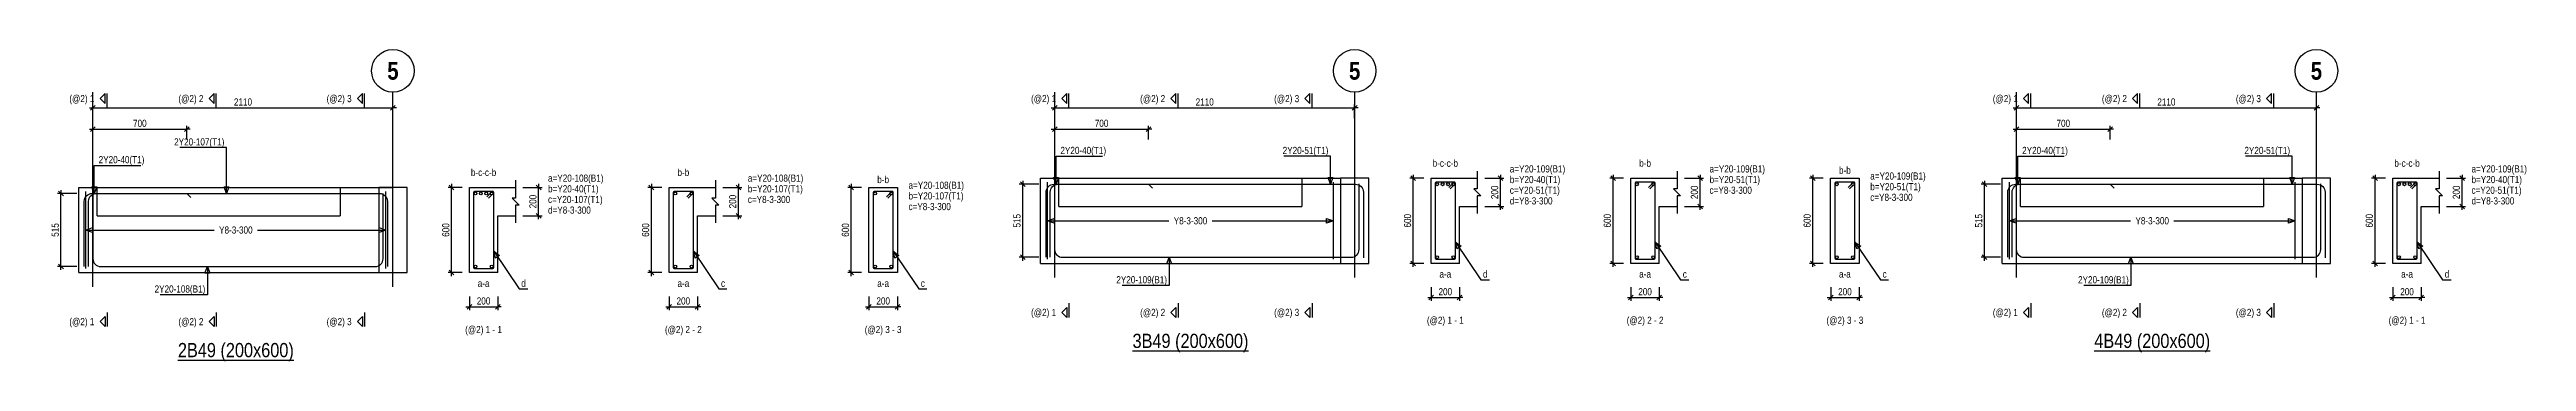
# Model space of a CAD drawing. Extents: x 0 to 206258, y -403073 to 0.
# Drawn here: x 12479 to 47320, y -380384 to -375994 of the extents above; entities that cross this region are included whole.
import ezdxf
from ezdxf.enums import TextEntityAlignment as Align
from ezdxf.lldxf.tags import DXFTag

# ---------------------------------------------------------------- set-up
doc = ezdxf.new("R2010")
doc.units = 0
doc.header["$LTSCALE"] = 1000
for name, color, linetype in [('Axis Circle(Dir 2)', 150, 'Continuous'), ('Axis Label(Dir 1)', 7, 'Continuous'), ('Axis Line(Dir 2)', 150, 'CENTER2'), ('Break Line', 5, 'Continuous'), ('Dimension Line', 5, 'Continuous'), ('Front Elevation Line', 40, 'Continuous'), ('Leader Line', 5, 'Continuous'), ('Link Line', 3, 'Continuous'), ('Rebar Kink', 4, 'Continuous'), ('Rebar Label', 6, 'Continuous'), ('Rebar Line', 7, 'Continuous'), ('Section Label', 1, 'Continuous'), ('Section Line', 1, 'Continuous'), ('Top Rebar Label', 6, 'Continuous'), ('Top Rebar Line', 7, 'Continuous')]:
    doc.layers.add(name, color=color, linetype=linetype)
for name, color, linetype, true_color in [('Back Elevation Line', 191, 'HIDDEN2', 0xd4aaff), ('Beam Label(D)', 94, 'Continuous', 0x008100), ('Beam Line(D)', 112, 'Continuous', 0x00bd5e), ('Link Label', 94, 'Continuous', 0x008100)]:
    doc.layers.add(name, color=color, linetype=linetype, true_color=true_color)
doc.styles.add('Axis Label(Dir 1)', font='ARIALNB.TTF', dxfattribs={"height": 250})
doc.styles.add('Beam Label(D)', font='ARIALN.TTF', dxfattribs={"height": 200})
doc.styles.add('Dimension Text', font='ARIALN.TTF', dxfattribs={"height": 100})
doc.styles.add('Link Label', font='ARIALN.TTF', dxfattribs={"height": 100})
doc.styles.add('Rebar Label', font='ARIALN.TTF', dxfattribs={"height": 100})
doc.styles.add('Section Label', font='ARIALN.TTF', dxfattribs={"height": 100})
doc.styles.add('Top Rebar Label', font='ARIALN.TTF', dxfattribs={"height": 100})
tags = doc.linetypes.add('CENTER2', pattern=[1.125, 0.75, -0.125, 0.125, -0.125]).pattern_tags.tags
tags[10:11] = [DXFTag(74, 4), DXFTag(75, 0), DXFTag(340, '0'), DXFTag(46, 0.0), DXFTag(50, 0.0), DXFTag(44, 0.0), DXFTag(45, 0.0)]
tags[8:9] = [DXFTag(74, 4), DXFTag(75, 0), DXFTag(340, '0'), DXFTag(46, 0.0), DXFTag(50, 0.0), DXFTag(44, 0.0), DXFTag(45, 0.0)]
tags[6:7] = [DXFTag(74, 4), DXFTag(75, 0), DXFTag(340, '0'), DXFTag(46, 0.0), DXFTag(50, 0.0), DXFTag(44, 0.0), DXFTag(45, 0.0)]
tags[4:5] = [DXFTag(74, 4), DXFTag(75, 0), DXFTag(340, '0'), DXFTag(46, 0.0), DXFTag(50, 0.0), DXFTag(44, 0.0), DXFTag(45, 0.0)]
tags = doc.linetypes.add('HIDDEN2', pattern=[0.1875, 0.125, -0.0625]).pattern_tags.tags
tags[6:7] = [DXFTag(74, 4), DXFTag(75, 0), DXFTag(340, '0'), DXFTag(46, 0.0), DXFTag(50, 0.0), DXFTag(44, 0.0), DXFTag(45, 0.0)]
tags[4:5] = [DXFTag(74, 4), DXFTag(75, 0), DXFTag(340, '0'), DXFTag(46, 0.0), DXFTag(50, 0.0), DXFTag(44, 0.0), DXFTag(45, 0.0)]
doc.dimstyles.new('BEAM', dxfattribs={"dimtxt": 100, "dimasz": 30, "dimexe": 48.3, "dimexo": 103.5, "dimgap": 30, "dimtad": 1, "dimtoh": 1, "dimdec": 1, "dimlfac": 0.5, "dimdsep": 46, "dimtxsty": 'Dimension Text', "dimblk": 'PCDIM_TICK', "dimcen": 0.09, "dimclrd": 5, "dimclre": 5, "dimclrt": 5, "dimadec": 1, "dimazin": 0, "dimtp": 1, "dimtm": 1, "dimtfac": 1, "dimtdec": 4, "dimtofl": 0, "dimtmove": 0, "dimatfit": 3, "dimfxl": 1, "dimtolj": 1, "dimtzin": 0, "dimarcsym": 0})

msp = doc.modelspace()

# ---------------------------------------------------------------- texts
at = {"layer": 'Axis Label(Dir 1)', "transparency": 33554687, "style": 'Axis Label(Dir 1)'}
for p in [(17309.15, -376294.284), (30837.064, -376294.284), (44364.979, -376294.284)]:
    msp.add_text('5', height=250, dxfattribs=at).set_placement(p, align=Align.MIDDLE_CENTER)
at = {"layer": 'Beam Label(D)', "transparency": 33554687, "style": 'Beam Label(D)'}
for s, p in [('%%U3B49 (200x600)', (28527.562, -379994.284)), ('%%U4B49 (200x600)', (42055.476, -379994.284)), ('%%U2B49 (200x600)', (15099.648, -380124.284))]:
    msp.add_text(s, height=200, dxfattribs=at).set_placement(p, align=Align.TOP_CENTER)
at = {"layer": 'Link Label', "transparency": 33554687, "style": 'Link Label'}
for s, p in [(' c=Y8-3-300', (35797.303, -378024.284)), (' c=Y8-3-300', (38057.541, -378124.284)), (' d=Y8-3-300', (19459.15, -378304.284)), (' c=Y8-3-300', (22269.389, -378154.284)), (' c=Y8-3-300', (24529.627, -378254.284)), (' d=Y8-3-300', (32987.064, -378174.284)), (' d=Y8-3-300', (46514.978, -378174.284)), ('d', (19114.15, -379334.284)), ('c', (21924.389, -379334.284)), ('c', (24734.627, -379334.284)), ('d', (32642.064, -379204.284)), ('c', (35452.303, -379204.284)), ('c', (38262.541, -379204.284)), ('d', (46169.978, -379204.284))]:
    msp.add_text(s, height=100, dxfattribs=at).set_placement(p)
for p in [(28527.562, -378404.284), (42055.476, -378404.284), (15099.648, -378534.284)]:
    msp.add_text('Y8-3-300', height=100, dxfattribs=at).set_placement(p, align=Align.MIDDLE_CENTER)
at = {"layer": 'Rebar Label', "transparency": 33554687, "style": 'Rebar Label'}
for s, p in [('b-c-c-b', (18584.15, -377804.284)), ('b-b', (21394.389, -377804.284)), ('b-c-c-b', (32112.064, -377674.284)), ('b-b', (34922.303, -377674.284)), ('b-b', (37732.541, -377774.284)), ('b-c-c-b', (45639.978, -377674.284)), ('b-b', (24204.627, -377904.284)), ('a-a', (18584.15, -379364.284)), ('a-a', (21394.389, -379364.284)), ('a-a', (24204.627, -379364.284)), ('a-a', (32112.064, -379234.284)), ('a-a', (34922.303, -379234.284)), ('a-a', (37732.541, -379234.284)), ('a-a', (45639.978, -379234.284))]:
    msp.add_text(s, height=100, dxfattribs=at).set_placement(p, align=Align.BOTTOM_CENTER)
for s, p in [(' a=Y20-109(B1)', (32987.064, -377724.284)), (' a=Y20-109(B1)', (35797.303, -377724.284)), (' a=Y20-109(B1)', (46514.978, -377724.284)), (' a=Y20-108(B1)', (19459.15, -377854.284)), (' a=Y20-108(B1)', (22269.389, -377854.284)), (' a=Y20-108(B1)', (24529.627, -377954.284)), (' a=Y20-109(B1)', (38057.541, -377824.284))]:
    msp.add_text(s, height=100, dxfattribs=at).set_placement(p)
for s, p in [(' 2Y20-108(B1)', (14669.648, -379414.284)), (' 2Y20-109(B1)', (28197.562, -379284.284)), (' 2Y20-109(B1)', (41725.476, -379284.284))]:
    msp.add_text(s, height=100, dxfattribs=at).set_placement(p, align=Align.RIGHT)
at = {"layer": 'Section Label', "transparency": 33554687, "style": 'Section Label'}
for s, p in [('(@2) 1', (13109.435, -376684.994)), ('(@2) 2', (14643.937, -376684.994)), ('(@2) 3', (16728.44, -376684.994)), ('(@2) 1', (26637.349, -376684.994)), ('(@2) 2', (28171.851, -376684.994)), ('(@2) 3', (30056.354, -376684.994)), ('(@2) 1', (40165.263, -376684.994)), ('(@2) 2', (41699.766, -376684.994)), ('(@2) 3', (43584.268, -376684.994)), ('(@2) 1', (26637.349, -379693.573)), ('(@2) 2', (28171.851, -379693.573)), ('(@2) 3', (30056.354, -379693.573)), ('(@2) 1', (40165.263, -379693.573)), ('(@2) 2', (41699.766, -379693.573)), ('(@2) 3', (43584.268, -379693.573)), ('(@2) 1', (13109.435, -379823.573)), ('(@2) 2', (14643.937, -379823.573)), ('(@2) 3', (16728.44, -379823.573))]:
    msp.add_text(s, height=100, dxfattribs=at).set_placement(p, align=Align.MIDDLE_RIGHT)
for s, p in [('(@2) 1 - 1', (32112.064, -379884.284)), ('(@2) 2 - 2', (34922.303, -379884.284)), ('(@2) 3 - 3', (37732.541, -379884.284)), ('(@2) 1 - 1', (45639.978, -379884.284)), ('(@2) 1 - 1', (18584.15, -380014.284)), ('(@2) 2 - 2', (21394.389, -380014.284)), ('(@2) 3 - 3', (24204.627, -380014.284))]:
    msp.add_text(s, height=100, dxfattribs=at).set_placement(p, align=Align.BOTTOM_CENTER)
at = {"layer": 'Top Rebar Label', "transparency": 33554687, "style": 'Top Rebar Label'}
for s, p in [(' 2Y20-107(T1)', (14938.146, -377344.284)), (' 2Y20-51(T1)', (30467.064, -377464.284)), (' 2Y20-51(T1)', (43994.978, -377464.284))]:
    msp.add_text(s, height=100, dxfattribs=at).set_placement(p, align=Align.RIGHT)
for s, p in [(' 2Y20-40(T1)', (13138.146, -377594.284)), (' 2Y20-40(T1)', (26666.06, -377464.284)), (' 2Y20-40(T1)', (40193.974, -377464.284)), (' b=Y20-40(T1)', (19459.15, -378004.284)), (' b=Y20-107(T1)', (22269.389, -378004.284)), (' b=Y20-107(T1)', (24529.627, -378104.284)), (' c=Y20-51(T1)', (32987.064, -378024.284)), (' b=Y20-40(T1)', (32987.064, -377874.284)), (' b=Y20-51(T1)', (35797.303, -377874.284)), (' b=Y20-51(T1)', (38057.541, -377974.284)), (' c=Y20-51(T1)', (46514.978, -378024.284)), (' b=Y20-40(T1)', (46514.978, -377874.284)), (' c=Y20-107(T1)', (19459.15, -378154.284))]:
    msp.add_text(s, height=100, dxfattribs=at).set_placement(p)

# ---------------------------------------------------------------- blocks, each defined once
blk = doc.blocks.new('PCDIM_TICK')
at = {"layer": 'Dimension Line', "color": 0, "transparency": 33554687}
for p, q in [((1.1, 1.1), (-1.1, -1.1)), ((1.6, 0), (0, 0))]:
    blk.add_line(p, q, dxfattribs=at)
blk = doc.blocks.new('*U4397')
at = {"layer": 'Dimension Line', "color": 5, "true_color": 0x0000ff, "transparency": 16777216}
for p, q in [((13090, -377261), (13090, -377066)), ((13090, -377114), (14408, -377114)), ((14408, -377261), (14408, -377066))]:
    blk.add_line(p, q, dxfattribs=at)
at = {"layer": 'Dimension Line', "color": 5, "true_color": 0x0000ff, "transparency": 16777216, "xscale": 30, "yscale": 30, "rotation": 180.0000000000004}
blk.add_blockref('PCDIM_TICK', (13090, -377114), dxfattribs=at)
at = {"layer": 'Dimension Line', "color": 5, "true_color": 0x0000ff, "transparency": 16777216, "xscale": 30, "yscale": 30}
blk.add_blockref('PCDIM_TICK', (14408, -377114), dxfattribs=at)
at = {"layer": 'Dimension Line', "color": 5, "true_color": 0x0000ff, "transparency": 16777216, "insert": (13749, -377084), "char_height": 100, "width": 180.83, "attachment_point": 8, "style": 'Dimension Text'}
blk.add_mtext('700', dxfattribs=at)
blk = doc.blocks.new('*U4398')
at = {"layer": 'Dimension Line', "color": 5, "true_color": 0x0000ff, "transparency": 16777216}
for p, q in [((12865, -378020), (12592, -378020)), ((12640, -379048), (12640, -378020)), ((12865, -379048), (12592, -379048))]:
    blk.add_line(p, q, dxfattribs=at)
at = {"layer": 'Dimension Line', "color": 5, "true_color": 0x0000ff, "transparency": 16777216, "xscale": 30, "yscale": 30}
for p, rotation in [((12640, -378020), 89.99999999999447), ((12640, -379048), 269.9999999999834)]:
    blk.add_blockref('PCDIM_TICK', p, dxfattribs=dict(at, rotation=rotation))
at = {"layer": 'Dimension Line', "color": 5, "true_color": 0x0000ff, "transparency": 16777216, "insert": (12610, -378534), "char_height": 100, "width": 182.37, "attachment_point": 8, "rotation": 90, "style": 'Dimension Text'}
blk.add_mtext('515', dxfattribs=at)
blk = doc.blocks.new('*U4399')
at = {"layer": 'Dimension Line', "color": 5, "true_color": 0x0000ff, "transparency": 16777216}
for p, q in [((13090, -376961), (13090, -376766)), ((13090, -376814), (17309, -376814)), ((17309, -376961), (17309, -376766))]:
    blk.add_line(p, q, dxfattribs=at)
at = {"layer": 'Dimension Line', "color": 5, "true_color": 0x0000ff, "transparency": 16777216, "xscale": 30, "yscale": 30, "rotation": 180.0000000000004}
blk.add_blockref('PCDIM_TICK', (13090, -376814), dxfattribs=at)
at = {"layer": 'Dimension Line', "color": 5, "true_color": 0x0000ff, "transparency": 16777216, "xscale": 30, "yscale": 30}
blk.add_blockref('PCDIM_TICK', (17309, -376814), dxfattribs=at)
at = {"layer": 'Dimension Line', "color": 5, "true_color": 0x0000ff, "transparency": 16777216, "insert": (15200, -376784), "char_height": 100, "width": 247.25, "attachment_point": 8, "style": 'Dimension Text'}
blk.add_mtext('2110', dxfattribs=at)
blk = doc.blocks.new('*U4400')
at = {"layer": 'Dimension Line', "color": 5, "true_color": 0x0000ff, "transparency": 16777216}
for p, q in [((19138, -377934), (19407, -377934)), ((19359, -378334), (19359, -377934)), ((19138, -378334), (19407, -378334))]:
    blk.add_line(p, q, dxfattribs=at)
at = {"layer": 'Dimension Line', "color": 5, "true_color": 0x0000ff, "transparency": 16777216, "xscale": 30, "yscale": 30}
for p, rotation in [((19359, -377934), 89.99999999999447), ((19359, -378334), 269.9999999999834)]:
    blk.add_blockref('PCDIM_TICK', p, dxfattribs=dict(at, rotation=rotation))
at = {"layer": 'Dimension Line', "color": 5, "true_color": 0x0000ff, "transparency": 16777216, "insert": (19329, -378134), "char_height": 100, "width": 182.77, "attachment_point": 8, "rotation": 90, "style": 'Dimension Text'}
blk.add_mtext('200', dxfattribs=at)
blk = doc.blocks.new('*U4401')
at = {"layer": 'Dimension Line', "color": 5, "true_color": 0x0000ff, "transparency": 16777216}
for p, q in [((18281, -377934), (18086, -377934)), ((18134, -379134), (18134, -377934)), ((18281, -379134), (18086, -379134))]:
    blk.add_line(p, q, dxfattribs=at)
at = {"layer": 'Dimension Line', "color": 5, "true_color": 0x0000ff, "transparency": 16777216, "xscale": 30, "yscale": 30}
for p, rotation in [((18134, -377934), 89.99999999999447), ((18134, -379134), 269.9999999999834)]:
    blk.add_blockref('PCDIM_TICK', p, dxfattribs=dict(at, rotation=rotation))
at = {"layer": 'Dimension Line', "color": 5, "true_color": 0x0000ff, "transparency": 16777216, "insert": (18104, -378534), "char_height": 100, "width": 181.97, "attachment_point": 8, "rotation": 90, "style": 'Dimension Text'}
blk.add_mtext('600', dxfattribs=at)
blk = doc.blocks.new('*U4402')
at = {"layer": 'Dimension Line', "color": 5, "true_color": 0x0000ff, "transparency": 16777216}
for p, q in [((18384, -379468), (18384, -379663)), ((18384, -379614), (18784, -379614)), ((18784, -379468), (18784, -379663))]:
    blk.add_line(p, q, dxfattribs=at)
at = {"layer": 'Dimension Line', "color": 5, "true_color": 0x0000ff, "transparency": 16777216, "xscale": 30, "yscale": 30, "rotation": 180.0000000000004}
blk.add_blockref('PCDIM_TICK', (18384, -379614), dxfattribs=at)
at = {"layer": 'Dimension Line', "color": 5, "true_color": 0x0000ff, "transparency": 16777216, "xscale": 30, "yscale": 30}
blk.add_blockref('PCDIM_TICK', (18784, -379614), dxfattribs=at)
at = {"layer": 'Dimension Line', "color": 5, "true_color": 0x0000ff, "transparency": 16777216, "insert": (18584, -379584), "char_height": 100, "width": 182.77, "attachment_point": 8, "style": 'Dimension Text'}
blk.add_mtext('200', dxfattribs=at)
blk = doc.blocks.new('*U4403')
at = {"layer": 'Dimension Line', "color": 5, "true_color": 0x0000ff, "transparency": 16777216}
for p, q in [((21948, -377934), (22218, -377934)), ((22169, -378334), (22169, -377934)), ((21948, -378334), (22218, -378334))]:
    blk.add_line(p, q, dxfattribs=at)
at = {"layer": 'Dimension Line', "color": 5, "true_color": 0x0000ff, "transparency": 16777216, "xscale": 30, "yscale": 30}
for p, rotation in [((22169, -377934), 89.99999999999447), ((22169, -378334), 269.9999999999834)]:
    blk.add_blockref('PCDIM_TICK', p, dxfattribs=dict(at, rotation=rotation))
at = {"layer": 'Dimension Line', "color": 5, "true_color": 0x0000ff, "transparency": 16777216, "insert": (22139, -378134), "char_height": 100, "width": 182.77, "attachment_point": 8, "rotation": 90, "style": 'Dimension Text'}
blk.add_mtext('200', dxfattribs=at)
blk = doc.blocks.new('*U4404')
at = {"layer": 'Dimension Line', "color": 5, "true_color": 0x0000ff, "transparency": 16777216}
for p, q in [((21091, -377934), (20896, -377934)), ((20944, -379134), (20944, -377934)), ((21091, -379134), (20896, -379134))]:
    blk.add_line(p, q, dxfattribs=at)
at = {"layer": 'Dimension Line', "color": 5, "true_color": 0x0000ff, "transparency": 16777216, "xscale": 30, "yscale": 30}
for p, rotation in [((20944, -377934), 89.99999999999447), ((20944, -379134), 269.9999999999834)]:
    blk.add_blockref('PCDIM_TICK', p, dxfattribs=dict(at, rotation=rotation))
at = {"layer": 'Dimension Line', "color": 5, "true_color": 0x0000ff, "transparency": 16777216, "insert": (20914, -378534), "char_height": 100, "width": 181.97, "attachment_point": 8, "rotation": 90, "style": 'Dimension Text'}
blk.add_mtext('600', dxfattribs=at)
blk = doc.blocks.new('*U4405')
at = {"layer": 'Dimension Line', "color": 5, "true_color": 0x0000ff, "transparency": 16777216}
for p, q in [((21194, -379468), (21194, -379663)), ((21194, -379614), (21594, -379614)), ((21594, -379468), (21594, -379663))]:
    blk.add_line(p, q, dxfattribs=at)
at = {"layer": 'Dimension Line', "color": 5, "true_color": 0x0000ff, "transparency": 16777216, "xscale": 30, "yscale": 30, "rotation": 180.0000000000004}
blk.add_blockref('PCDIM_TICK', (21194, -379614), dxfattribs=at)
at = {"layer": 'Dimension Line', "color": 5, "true_color": 0x0000ff, "transparency": 16777216, "xscale": 30, "yscale": 30}
blk.add_blockref('PCDIM_TICK', (21594, -379614), dxfattribs=at)
at = {"layer": 'Dimension Line', "color": 5, "true_color": 0x0000ff, "transparency": 16777216, "insert": (21394, -379584), "char_height": 100, "width": 182.77, "attachment_point": 8, "style": 'Dimension Text'}
blk.add_mtext('200', dxfattribs=at)
blk = doc.blocks.new('*U4406')
at = {"layer": 'Dimension Line', "color": 5, "true_color": 0x0000ff, "transparency": 16777216}
for p, q in [((23901, -377934), (23706, -377934)), ((23755, -379134), (23755, -377934)), ((23901, -379134), (23706, -379134))]:
    blk.add_line(p, q, dxfattribs=at)
at = {"layer": 'Dimension Line', "color": 5, "true_color": 0x0000ff, "transparency": 16777216, "xscale": 30, "yscale": 30}
for p, rotation in [((23755, -377934), 89.99999999999447), ((23755, -379134), 269.9999999999834)]:
    blk.add_blockref('PCDIM_TICK', p, dxfattribs=dict(at, rotation=rotation))
at = {"layer": 'Dimension Line', "color": 5, "true_color": 0x0000ff, "transparency": 16777216, "insert": (23725, -378534), "char_height": 100, "width": 181.97, "attachment_point": 8, "rotation": 90, "style": 'Dimension Text'}
blk.add_mtext('600', dxfattribs=at)
blk = doc.blocks.new('*U4407')
at = {"layer": 'Dimension Line', "color": 5, "true_color": 0x0000ff, "transparency": 16777216}
for p, q in [((24005, -379468), (24005, -379663)), ((24005, -379614), (24405, -379614)), ((24405, -379468), (24405, -379663))]:
    blk.add_line(p, q, dxfattribs=at)
at = {"layer": 'Dimension Line', "color": 5, "true_color": 0x0000ff, "transparency": 16777216, "xscale": 30, "yscale": 30, "rotation": 180.0000000000004}
blk.add_blockref('PCDIM_TICK', (24005, -379614), dxfattribs=at)
at = {"layer": 'Dimension Line', "color": 5, "true_color": 0x0000ff, "transparency": 16777216, "xscale": 30, "yscale": 30}
blk.add_blockref('PCDIM_TICK', (24405, -379614), dxfattribs=at)
at = {"layer": 'Dimension Line', "color": 5, "true_color": 0x0000ff, "transparency": 16777216, "insert": (24205, -379584), "char_height": 100, "width": 182.77, "attachment_point": 8, "style": 'Dimension Text'}
blk.add_mtext('200', dxfattribs=at)
blk = doc.blocks.new('*U4408')
at = {"layer": 'Dimension Line', "color": 5, "true_color": 0x0000ff, "transparency": 16777216}
for p, q in [((26618, -377261), (26618, -377066)), ((26618, -377114), (27936, -377114)), ((27936, -377261), (27936, -377066))]:
    blk.add_line(p, q, dxfattribs=at)
at = {"layer": 'Dimension Line', "color": 5, "true_color": 0x0000ff, "transparency": 16777216, "xscale": 30, "yscale": 30, "rotation": 180.0000000000004}
blk.add_blockref('PCDIM_TICK', (26618, -377114), dxfattribs=at)
at = {"layer": 'Dimension Line', "color": 5, "true_color": 0x0000ff, "transparency": 16777216, "xscale": 30, "yscale": 30}
blk.add_blockref('PCDIM_TICK', (27936, -377114), dxfattribs=at)
at = {"layer": 'Dimension Line', "color": 5, "true_color": 0x0000ff, "transparency": 16777216, "insert": (27277, -377084), "char_height": 100, "width": 180.83, "attachment_point": 8, "style": 'Dimension Text'}
blk.add_mtext('700', dxfattribs=at)
blk = doc.blocks.new('*U4409')
at = {"layer": 'Dimension Line', "color": 5, "true_color": 0x0000ff, "transparency": 16777216}
for p, q in [((26393, -377890), (26120, -377890)), ((26168, -378918), (26168, -377890)), ((26393, -378918), (26120, -378918))]:
    blk.add_line(p, q, dxfattribs=at)
at = {"layer": 'Dimension Line', "color": 5, "true_color": 0x0000ff, "transparency": 16777216, "xscale": 30, "yscale": 30}
for p, rotation in [((26168, -377890), 89.99999999999447), ((26168, -378918), 269.9999999999834)]:
    blk.add_blockref('PCDIM_TICK', p, dxfattribs=dict(at, rotation=rotation))
at = {"layer": 'Dimension Line', "color": 5, "true_color": 0x0000ff, "transparency": 16777216, "insert": (26138, -378404), "char_height": 100, "width": 182.37, "attachment_point": 8, "rotation": 90, "style": 'Dimension Text'}
blk.add_mtext('515', dxfattribs=at)
blk = doc.blocks.new('*U4410')
at = {"layer": 'Dimension Line', "color": 5, "true_color": 0x0000ff, "transparency": 16777216}
for p, q in [((26618, -376961), (26618, -376766)), ((26618, -376814), (30837, -376814)), ((30837, -376961), (30837, -376766))]:
    blk.add_line(p, q, dxfattribs=at)
at = {"layer": 'Dimension Line', "color": 5, "true_color": 0x0000ff, "transparency": 16777216, "xscale": 30, "yscale": 30, "rotation": 180.0000000000004}
blk.add_blockref('PCDIM_TICK', (26618, -376814), dxfattribs=at)
at = {"layer": 'Dimension Line', "color": 5, "true_color": 0x0000ff, "transparency": 16777216, "xscale": 30, "yscale": 30}
blk.add_blockref('PCDIM_TICK', (30837, -376814), dxfattribs=at)
at = {"layer": 'Dimension Line', "color": 5, "true_color": 0x0000ff, "transparency": 16777216, "insert": (28728, -376784), "char_height": 100, "width": 247.25, "attachment_point": 8, "style": 'Dimension Text'}
blk.add_mtext('2110', dxfattribs=at)
blk = doc.blocks.new('*U4411')
at = {"layer": 'Dimension Line', "color": 5, "true_color": 0x0000ff, "transparency": 16777216}
for p, q in [((32666, -377804), (32935, -377804)), ((32887, -378204), (32887, -377804)), ((32666, -378204), (32935, -378204))]:
    blk.add_line(p, q, dxfattribs=at)
at = {"layer": 'Dimension Line', "color": 5, "true_color": 0x0000ff, "transparency": 16777216, "xscale": 30, "yscale": 30}
for p, rotation in [((32887, -377804), 89.99999999999447), ((32887, -378204), 269.9999999999834)]:
    blk.add_blockref('PCDIM_TICK', p, dxfattribs=dict(at, rotation=rotation))
at = {"layer": 'Dimension Line', "color": 5, "true_color": 0x0000ff, "transparency": 16777216, "insert": (32857, -378004), "char_height": 100, "width": 182.77, "attachment_point": 8, "rotation": 90, "style": 'Dimension Text'}
blk.add_mtext('200', dxfattribs=at)
blk = doc.blocks.new('*U4412')
at = {"layer": 'Dimension Line', "color": 5, "true_color": 0x0000ff, "transparency": 16777216}
for p, q in [((31809, -377804), (31614, -377804)), ((31662, -379004), (31662, -377804)), ((31809, -379004), (31614, -379004))]:
    blk.add_line(p, q, dxfattribs=at)
at = {"layer": 'Dimension Line', "color": 5, "true_color": 0x0000ff, "transparency": 16777216, "xscale": 30, "yscale": 30}
for p, rotation in [((31662, -377804), 89.99999999999447), ((31662, -379004), 269.9999999999834)]:
    blk.add_blockref('PCDIM_TICK', p, dxfattribs=dict(at, rotation=rotation))
at = {"layer": 'Dimension Line', "color": 5, "true_color": 0x0000ff, "transparency": 16777216, "insert": (31632, -378404), "char_height": 100, "width": 181.97, "attachment_point": 8, "rotation": 90, "style": 'Dimension Text'}
blk.add_mtext('600', dxfattribs=at)
blk = doc.blocks.new('*U4413')
at = {"layer": 'Dimension Line', "color": 5, "true_color": 0x0000ff, "transparency": 16777216}
for p, q in [((31912, -379338), (31912, -379533)), ((32312, -379338), (32312, -379533)), ((31912, -379484), (32312, -379484))]:
    blk.add_line(p, q, dxfattribs=at)
at = {"layer": 'Dimension Line', "color": 5, "true_color": 0x0000ff, "transparency": 16777216, "xscale": 30, "yscale": 30, "rotation": 180.0000000000004}
blk.add_blockref('PCDIM_TICK', (31912, -379484), dxfattribs=at)
at = {"layer": 'Dimension Line', "color": 5, "true_color": 0x0000ff, "transparency": 16777216, "xscale": 30, "yscale": 30}
blk.add_blockref('PCDIM_TICK', (32312, -379484), dxfattribs=at)
at = {"layer": 'Dimension Line', "color": 5, "true_color": 0x0000ff, "transparency": 16777216, "insert": (32112, -379454), "char_height": 100, "width": 182.77, "attachment_point": 8, "style": 'Dimension Text'}
blk.add_mtext('200', dxfattribs=at)
blk = doc.blocks.new('*U4414')
at = {"layer": 'Dimension Line', "color": 5, "true_color": 0x0000ff, "transparency": 16777216}
for p, q in [((35476, -377804), (35746, -377804)), ((35697, -378204), (35697, -377804)), ((35476, -378204), (35746, -378204))]:
    blk.add_line(p, q, dxfattribs=at)
at = {"layer": 'Dimension Line', "color": 5, "true_color": 0x0000ff, "transparency": 16777216, "xscale": 30, "yscale": 30}
for p, rotation in [((35697, -377804), 89.99999999999447), ((35697, -378204), 269.9999999999834)]:
    blk.add_blockref('PCDIM_TICK', p, dxfattribs=dict(at, rotation=rotation))
at = {"layer": 'Dimension Line', "color": 5, "true_color": 0x0000ff, "transparency": 16777216, "insert": (35667, -378004), "char_height": 100, "width": 182.77, "attachment_point": 8, "rotation": 90, "style": 'Dimension Text'}
blk.add_mtext('200', dxfattribs=at)
blk = doc.blocks.new('*U4415')
at = {"layer": 'Dimension Line', "color": 5, "true_color": 0x0000ff, "transparency": 16777216}
for p, q in [((34619, -377804), (34424, -377804)), ((34472, -379004), (34472, -377804)), ((34619, -379004), (34424, -379004))]:
    blk.add_line(p, q, dxfattribs=at)
at = {"layer": 'Dimension Line', "color": 5, "true_color": 0x0000ff, "transparency": 16777216, "xscale": 30, "yscale": 30}
for p, rotation in [((34472, -377804), 89.99999999999447), ((34472, -379004), 269.9999999999834)]:
    blk.add_blockref('PCDIM_TICK', p, dxfattribs=dict(at, rotation=rotation))
at = {"layer": 'Dimension Line', "color": 5, "true_color": 0x0000ff, "transparency": 16777216, "insert": (34442, -378404), "char_height": 100, "width": 181.97, "attachment_point": 8, "rotation": 90, "style": 'Dimension Text'}
blk.add_mtext('600', dxfattribs=at)
blk = doc.blocks.new('*U4416')
at = {"layer": 'Dimension Line', "color": 5, "true_color": 0x0000ff, "transparency": 16777216}
for p, q in [((34722, -379338), (34722, -379533)), ((35122, -379338), (35122, -379533)), ((34722, -379484), (35122, -379484))]:
    blk.add_line(p, q, dxfattribs=at)
at = {"layer": 'Dimension Line', "color": 5, "true_color": 0x0000ff, "transparency": 16777216, "xscale": 30, "yscale": 30, "rotation": 180.0000000000004}
blk.add_blockref('PCDIM_TICK', (34722, -379484), dxfattribs=at)
at = {"layer": 'Dimension Line', "color": 5, "true_color": 0x0000ff, "transparency": 16777216, "xscale": 30, "yscale": 30}
blk.add_blockref('PCDIM_TICK', (35122, -379484), dxfattribs=at)
at = {"layer": 'Dimension Line', "color": 5, "true_color": 0x0000ff, "transparency": 16777216, "insert": (34922, -379454), "char_height": 100, "width": 182.77, "attachment_point": 8, "style": 'Dimension Text'}
blk.add_mtext('200', dxfattribs=at)
blk = doc.blocks.new('*U4417')
at = {"layer": 'Dimension Line', "color": 5, "true_color": 0x0000ff, "transparency": 16777216}
for p, q in [((37429, -377804), (37234, -377804)), ((37283, -379004), (37283, -377804)), ((37429, -379004), (37234, -379004))]:
    blk.add_line(p, q, dxfattribs=at)
at = {"layer": 'Dimension Line', "color": 5, "true_color": 0x0000ff, "transparency": 16777216, "xscale": 30, "yscale": 30}
for p, rotation in [((37283, -377804), 89.99999999999447), ((37283, -379004), 269.9999999999834)]:
    blk.add_blockref('PCDIM_TICK', p, dxfattribs=dict(at, rotation=rotation))
at = {"layer": 'Dimension Line', "color": 5, "true_color": 0x0000ff, "transparency": 16777216, "insert": (37253, -378404), "char_height": 100, "width": 181.97, "attachment_point": 8, "rotation": 90, "style": 'Dimension Text'}
blk.add_mtext('600', dxfattribs=at)
blk = doc.blocks.new('*U4418')
at = {"layer": 'Dimension Line', "color": 5, "true_color": 0x0000ff, "transparency": 16777216}
for p, q in [((37533, -379338), (37533, -379533)), ((37933, -379338), (37933, -379533)), ((37533, -379484), (37933, -379484))]:
    blk.add_line(p, q, dxfattribs=at)
at = {"layer": 'Dimension Line', "color": 5, "true_color": 0x0000ff, "transparency": 16777216, "xscale": 30, "yscale": 30, "rotation": 180.0000000000004}
blk.add_blockref('PCDIM_TICK', (37533, -379484), dxfattribs=at)
at = {"layer": 'Dimension Line', "color": 5, "true_color": 0x0000ff, "transparency": 16777216, "xscale": 30, "yscale": 30}
blk.add_blockref('PCDIM_TICK', (37933, -379484), dxfattribs=at)
at = {"layer": 'Dimension Line', "color": 5, "true_color": 0x0000ff, "transparency": 16777216, "insert": (37733, -379454), "char_height": 100, "width": 182.77, "attachment_point": 8, "style": 'Dimension Text'}
blk.add_mtext('200', dxfattribs=at)
blk = doc.blocks.new('*U4419')
at = {"layer": 'Dimension Line', "color": 5, "true_color": 0x0000ff, "transparency": 16777216}
for p, q in [((40146, -377261), (40146, -377066)), ((40146, -377114), (41464, -377114)), ((41464, -377261), (41464, -377066))]:
    blk.add_line(p, q, dxfattribs=at)
at = {"layer": 'Dimension Line', "color": 5, "true_color": 0x0000ff, "transparency": 16777216, "xscale": 30, "yscale": 30, "rotation": 180.0000000000004}
blk.add_blockref('PCDIM_TICK', (40146, -377114), dxfattribs=at)
at = {"layer": 'Dimension Line', "color": 5, "true_color": 0x0000ff, "transparency": 16777216, "xscale": 30, "yscale": 30}
blk.add_blockref('PCDIM_TICK', (41464, -377114), dxfattribs=at)
at = {"layer": 'Dimension Line', "color": 5, "true_color": 0x0000ff, "transparency": 16777216, "insert": (40805, -377084), "char_height": 100, "width": 180.83, "attachment_point": 8, "style": 'Dimension Text'}
blk.add_mtext('700', dxfattribs=at)
blk = doc.blocks.new('*U4420')
at = {"layer": 'Dimension Line', "color": 5, "true_color": 0x0000ff, "transparency": 16777216}
for p, q in [((39920, -377890), (39648, -377890)), ((39696, -378918), (39696, -377890)), ((39920, -378918), (39648, -378918))]:
    blk.add_line(p, q, dxfattribs=at)
at = {"layer": 'Dimension Line', "color": 5, "true_color": 0x0000ff, "transparency": 16777216, "xscale": 30, "yscale": 30}
for p, rotation in [((39696, -377890), 89.99999999999447), ((39696, -378918), 269.9999999999834)]:
    blk.add_blockref('PCDIM_TICK', p, dxfattribs=dict(at, rotation=rotation))
at = {"layer": 'Dimension Line', "color": 5, "true_color": 0x0000ff, "transparency": 16777216, "insert": (39666, -378404), "char_height": 100, "width": 182.37, "attachment_point": 8, "rotation": 90, "style": 'Dimension Text'}
blk.add_mtext('515', dxfattribs=at)
blk = doc.blocks.new('*U4421')
at = {"layer": 'Dimension Line', "color": 5, "true_color": 0x0000ff, "transparency": 16777216}
for p, q in [((40146, -376961), (40146, -376766)), ((40146, -376814), (44365, -376814)), ((44365, -376961), (44365, -376766))]:
    blk.add_line(p, q, dxfattribs=at)
at = {"layer": 'Dimension Line', "color": 5, "true_color": 0x0000ff, "transparency": 16777216, "xscale": 30, "yscale": 30, "rotation": 180.0000000000004}
blk.add_blockref('PCDIM_TICK', (40146, -376814), dxfattribs=at)
at = {"layer": 'Dimension Line', "color": 5, "true_color": 0x0000ff, "transparency": 16777216, "xscale": 30, "yscale": 30}
blk.add_blockref('PCDIM_TICK', (44365, -376814), dxfattribs=at)
at = {"layer": 'Dimension Line', "color": 5, "true_color": 0x0000ff, "transparency": 16777216, "insert": (42255, -376784), "char_height": 100, "width": 247.25, "attachment_point": 8, "style": 'Dimension Text'}
blk.add_mtext('2110', dxfattribs=at)
blk = doc.blocks.new('*U4422')
at = {"layer": 'Dimension Line', "color": 5, "true_color": 0x0000ff, "transparency": 16777216}
for p, q in [((46193, -377804), (46463, -377804)), ((46415, -378204), (46415, -377804)), ((46193, -378204), (46463, -378204))]:
    blk.add_line(p, q, dxfattribs=at)
at = {"layer": 'Dimension Line', "color": 5, "true_color": 0x0000ff, "transparency": 16777216, "xscale": 30, "yscale": 30}
for p, rotation in [((46415, -377804), 89.99999999999447), ((46415, -378204), 269.9999999999834)]:
    blk.add_blockref('PCDIM_TICK', p, dxfattribs=dict(at, rotation=rotation))
at = {"layer": 'Dimension Line', "color": 5, "true_color": 0x0000ff, "transparency": 16777216, "insert": (46385, -378004), "char_height": 100, "width": 182.77, "attachment_point": 8, "rotation": 90, "style": 'Dimension Text'}
blk.add_mtext('200', dxfattribs=at)
blk = doc.blocks.new('*U4423')
at = {"layer": 'Dimension Line', "color": 5, "true_color": 0x0000ff, "transparency": 16777216}
for p, q in [((45336, -377804), (45142, -377804)), ((45190, -379004), (45190, -377804)), ((45336, -379004), (45142, -379004))]:
    blk.add_line(p, q, dxfattribs=at)
at = {"layer": 'Dimension Line', "color": 5, "true_color": 0x0000ff, "transparency": 16777216, "xscale": 30, "yscale": 30}
for p, rotation in [((45190, -377804), 89.99999999999447), ((45190, -379004), 269.9999999999834)]:
    blk.add_blockref('PCDIM_TICK', p, dxfattribs=dict(at, rotation=rotation))
at = {"layer": 'Dimension Line', "color": 5, "true_color": 0x0000ff, "transparency": 16777216, "insert": (45160, -378404), "char_height": 100, "width": 181.97, "attachment_point": 8, "rotation": 90, "style": 'Dimension Text'}
blk.add_mtext('600', dxfattribs=at)
blk = doc.blocks.new('*U4424')
at = {"layer": 'Dimension Line', "color": 5, "true_color": 0x0000ff, "transparency": 16777216}
for p, q in [((45440, -379338), (45440, -379533)), ((45840, -379338), (45840, -379533)), ((45440, -379484), (45840, -379484))]:
    blk.add_line(p, q, dxfattribs=at)
at = {"layer": 'Dimension Line', "color": 5, "true_color": 0x0000ff, "transparency": 16777216, "xscale": 30, "yscale": 30, "rotation": 180.0000000000004}
blk.add_blockref('PCDIM_TICK', (45440, -379484), dxfattribs=at)
at = {"layer": 'Dimension Line', "color": 5, "true_color": 0x0000ff, "transparency": 16777216, "xscale": 30, "yscale": 30}
blk.add_blockref('PCDIM_TICK', (45840, -379484), dxfattribs=at)
at = {"layer": 'Dimension Line', "color": 5, "true_color": 0x0000ff, "transparency": 16777216, "insert": (45640, -379454), "char_height": 100, "width": 182.77, "attachment_point": 8, "style": 'Dimension Text'}
blk.add_mtext('200', dxfattribs=at)

# ---------------------------------------------------------------- dimensions: what is measured, and where the dimension line sits
at = {"layer": 'Dimension Line', "transparency": 33554687}
for base, p1, p2, text, picture, middle in [((15199.648, -376814.284), (13090.146, -377064.284), (17309.15, -377064.284), '2110', '*U4399', (15199.648, -376814.284)), ((13749.146, -377114.284), (13090.146, -377364.284), (14408.146, -377364.284), '700', '*U4397', (13749.146, -377114.284)), ((28727.562, -376814.284), (26618.06, -377064.284), (30837.064, -377064.284), '2110', '*U4410', (28727.562, -376814.284)), ((27277.06, -377114.284), (26618.06, -377364.284), (27936.06, -377364.284), '700', '*U4408', (27277.06, -377114.284)), ((42255.476, -376814.284), (40145.974, -377064.284), (44364.979, -377064.284), '2110', '*U4421', (42255.476, -376814.284)), ((40804.974, -377114.284), (40145.974, -377364.284), (41463.974, -377364.284), '700', '*U4419', (40804.974, -377114.284)), ((18584.15, -379614.284), (18384.15, -379364.284), (18784.15, -379364.284), '200', '*U4402', (18584.15, -379614.284)), ((21394.389, -379614.284), (21194.389, -379364.284), (21594.389, -379364.284), '200', '*U4405', (21394.389, -379614.284)), ((24204.627, -379614.284), (24004.627, -379364.284), (24404.627, -379364.284), '200', '*U4407', (24204.627, -379614.284)), ((32112.064, -379484.284), (31912.064, -379234.284), (32312.064, -379234.284), '200', '*U4413', (32112.064, -379484.284)), ((34922.303, -379484.284), (34722.303, -379234.284), (35122.303, -379234.284), '200', '*U4416', (34922.303, -379484.284)), ((37732.541, -379484.284), (37532.541, -379234.284), (37932.541, -379234.284), '200', '*U4418', (37732.541, -379484.284)), ((45639.978, -379484.284), (45439.978, -379234.284), (45839.978, -379234.284), '200', '*U4424', (45639.978, -379484.284))]:
    dim = msp.add_linear_dim(base=base, p1=p1, p2=p2, text=text, dimstyle='BEAM', override={"dimscale": 1, "dimtxt": 100, "dimasz": 30, "dimexe": 48.3, "dimexo": 103.5, "dimgap": 30, "dimtad": 1, "dimtih": 0, "dimdec": 1, "dimlfac": 0.5, "dimzin": 8, "dimlunit": 2, "dimpost": '', "dimtxsty": 'Dimension Text', "dimblk": 'PCDIM_TICK', "dimse1": 0, "dimse2": 0, "dimsd2": 0, "dimclrd": 5, "dimclre": 5, "dimclrt": 5, "dimaunit": 0, "dimadec": 1, "dimazin": 0, "dimtol": 0, "dimtp": 1, "dimtm": 1, "dimtmove": 0}, dxfattribs=at)
    dim.commit()
    dim.dimension.update_dxf_attribs({"geometry": picture, "text_midpoint": middle})
for base, p1, p2, text, picture, middle in [((12640.146, -378534.284), (12968.146, -379048.284), (12968.146, -378020.284), '515', '*U4398', (12640.146, -378534.284)), ((18134.15, -378534.284), (18384.15, -379134.284), (18384.15, -377934.284), '600', '*U4401', (18134.15, -378534.284)), ((19359.15, -378134.284), (19034.15, -378334.284), (19034.15, -377934.284), '200', '*U4400', (19359.15, -378134.284)), ((20944.389, -378534.284), (21194.389, -379134.284), (21194.389, -377934.284), '600', '*U4404', (20944.389, -378534.284)), ((22169.389, -378134.284), (21844.389, -378334.284), (21844.389, -377934.284), '200', '*U4403', (22169.389, -378134.284)), ((23754.627, -378534.284), (24004.627, -379134.284), (24004.627, -377934.284), '600', '*U4406', (23754.627, -378534.284)), ((26168.06, -378404.284), (26496.06, -378918.284), (26496.06, -377890.284), '515', '*U4409', (26168.06, -378404.284)), ((31662.064, -378404.284), (31912.064, -379004.284), (31912.064, -377804.284), '600', '*U4412', (31662.064, -378404.284)), ((32887.064, -378004.284), (32562.064, -378204.284), (32562.064, -377804.284), '200', '*U4411', (32887.064, -378004.284)), ((34472.303, -378404.284), (34722.303, -379004.284), (34722.303, -377804.284), '600', '*U4415', (34472.303, -378404.284)), ((35697.303, -378004.284), (35372.303, -378204.284), (35372.303, -377804.284), '200', '*U4414', (35697.303, -378004.284)), ((37282.541, -378404.284), (37532.541, -379004.284), (37532.541, -377804.284), '600', '*U4417', (37282.541, -378404.284)), ((39695.974, -378404.284), (40023.974, -378918.284), (40023.974, -377890.284), '515', '*U4420', (39695.974, -378404.284)), ((45189.978, -378404.284), (45439.978, -379004.284), (45439.978, -377804.284), '600', '*U4423', (45189.978, -378404.284)), ((46414.978, -378004.284), (46089.978, -378204.284), (46089.978, -377804.284), '200', '*U4422', (46414.978, -378004.284))]:
    dim = msp.add_linear_dim(base=base, p1=p1, p2=p2, angle=90, text=text, dimstyle='BEAM', override={"dimscale": 1, "dimtxt": 100, "dimasz": 30, "dimexe": 48.3, "dimexo": 103.5, "dimgap": 30, "dimtad": 1, "dimtih": 0, "dimdec": 1, "dimlfac": 0.5, "dimzin": 8, "dimlunit": 2, "dimpost": '', "dimtxsty": 'Dimension Text', "dimblk": 'PCDIM_TICK', "dimse1": 0, "dimse2": 0, "dimsd2": 0, "dimclrd": 5, "dimclre": 5, "dimclrt": 5, "dimaunit": 0, "dimadec": 1, "dimazin": 0, "dimtol": 0, "dimtp": 1, "dimtm": 1, "dimtmove": 0}, dxfattribs=at)
    dim.commit()
    dim.dimension.update_dxf_attribs({"geometry": picture, "text_midpoint": middle})

# ---------------------------------------------------------------- linework, layer by layer
at = {"layer": 'Axis Circle(Dir 2)', "transparency": 33554687}
for centre in [(17309.15, -376294.284), (30837.064, -376294.284), (44364.979, -376294.284)]:
    msp.add_circle(centre, 300, dxfattribs=at)
at = {"layer": 'Axis Line(Dir 2)', "transparency": 33554687}
for points in [[(13090.146, -379334.284), (13090.146, -376594.284)], [(17309.15, -379334.284), (17309.15, -376594.284)], [(26618.06, -379204.284), (26618.06, -376594.284)], [(30837.064, -379204.284), (30837.064, -376594.284)], [(40145.974, -379204.284), (40145.974, -376594.284)], [(44364.979, -379204.284), (44364.979, -376594.284)]]:
    msp.add_lwpolyline(points, dxfattribs=at)
at = {"layer": 'Back Elevation Line', "transparency": 33554687}
for points in [[(13149.249, -378334.284), (13149.249, -377934.284), (16565.697, -377934.284), (16565.697, -378334.284)], [(17509.15, -377934.284), (17109.15, -377934.284)], [(17109.15, -377934.284), (17109.15, -379134.284)], [(17509.15, -379134.284), (17509.15, -377934.284)], [(26677.163, -378204.284), (26677.163, -377804.284), (30093.611, -377804.284), (30093.611, -378204.284)], [(31037.064, -377804.284), (30637.064, -377804.284)], [(30637.064, -377804.284), (30637.064, -379004.284)], [(31037.064, -379004.284), (31037.064, -377804.284)], [(40205.077, -378204.284), (40205.077, -377804.284), (43621.525, -377804.284), (43621.525, -378204.284)], [(44564.978, -377804.284), (44164.978, -377804.284)], [(44164.978, -377804.284), (44164.978, -379004.284)], [(44564.978, -379004.284), (44564.978, -377804.284)], [(13149.249, -378334.284), (16565.697, -378334.284)], [(26677.163, -378204.284), (30093.611, -378204.284)], [(40205.077, -378204.284), (43621.525, -378204.284)], [(30637.064, -379004.284), (31037.064, -379004.284)], [(44164.978, -379004.284), (44564.978, -379004.284)], [(17109.15, -379134.284), (17509.15, -379134.284)]]:
    msp.add_lwpolyline(points, dxfattribs=at)
at = {"layer": 'Beam Line(D)', "transparency": 33554687}
for points in [[(12890.146, -377934.284), (17309.15, -377934.284)], [(12890.146, -379134.284), (12890.146, -377934.284)], [(17309.15, -377934.284), (17309.15, -377934.284)], [(18384.15, -377934.284), (18784.15, -377934.284)], [(18784.15, -379134.284), (18384.15, -379134.284), (18384.15, -377934.284)], [(18784.15, -377934.284), (18784.15, -377934.284)], [(18784.15, -377934.284), (19034.15, -377934.284)], [(21194.389, -377934.284), (21594.389, -377934.284)], [(21594.389, -379134.284), (21194.389, -379134.284), (21194.389, -377934.284)], [(21594.389, -377934.284), (21594.389, -377934.284)], [(21594.389, -377934.284), (21844.389, -377934.284)], [(24004.627, -377934.284), (24404.627, -377934.284), (24404.627, -379134.284), (24004.627, -379134.284), (24004.627, -377934.284)], [(26418.06, -377804.284), (30637.064, -377804.284)], [(26418.06, -379004.284), (26418.06, -377804.284)], [(31037.064, -377804.284), (30637.064, -377804.284)], [(31037.064, -379004.284), (31037.064, -377804.284)], [(31912.064, -377804.284), (32312.064, -377804.284)], [(32312.064, -379004.284), (31912.064, -379004.284), (31912.064, -377804.284)], [(32312.064, -377804.284), (32312.064, -377804.284)], [(32312.064, -377804.284), (32562.064, -377804.284)], [(34722.303, -377804.284), (35122.303, -377804.284)], [(35122.303, -379004.284), (34722.303, -379004.284), (34722.303, -377804.284)], [(35122.303, -377804.284), (35122.303, -377804.284)], [(35122.303, -377804.284), (35372.303, -377804.284)], [(37532.541, -377804.284), (37932.541, -377804.284), (37932.541, -379004.284), (37532.541, -379004.284), (37532.541, -377804.284)], [(39945.974, -377804.284), (44164.978, -377804.284)], [(39945.974, -379004.284), (39945.974, -377804.284)], [(44564.978, -377804.284), (44164.978, -377804.284)], [(44564.978, -379004.284), (44564.978, -377804.284)], [(45439.978, -377804.284), (45839.978, -377804.284)], [(45839.978, -379004.284), (45439.978, -379004.284), (45439.978, -377804.284)], [(45839.978, -377804.284), (45839.978, -377804.284)], [(45839.978, -377804.284), (46089.978, -377804.284)], [(18784.15, -379134.284), (18784.15, -378334.284), (19034.15, -378334.284)], [(21594.389, -379134.284), (21594.389, -378334.284), (21844.389, -378334.284)], [(32312.064, -379004.284), (32312.064, -378204.284), (32562.064, -378204.284)], [(35122.303, -379004.284), (35122.303, -378204.284), (35372.303, -378204.284)], [(45839.978, -379004.284), (45839.978, -378204.284), (46089.978, -378204.284)], [(26418.06, -379004.284), (30637.064, -379004.284)], [(30637.064, -379004.284), (31037.064, -379004.284)], [(39945.974, -379004.284), (44164.978, -379004.284)], [(44164.978, -379004.284), (44564.978, -379004.284)], [(12890.146, -379134.284), (17309.15, -379134.284)], [(17309.15, -379134.284), (17309.15, -379134.284)]]:
    msp.add_lwpolyline(points, dxfattribs=at)
at = {"layer": 'Break Line', "transparency": 33554687}
for points in [[(19034.15, -377834.284), (19034.15, -378084.284), (18984.15, -378084.284), (19084.15, -378184.284), (19034.15, -378184.284), (19034.15, -378434.284)], [(21844.389, -377834.284), (21844.389, -378084.284), (21794.389, -378084.284), (21894.389, -378184.284), (21844.389, -378184.284), (21844.389, -378434.284)], [(32562.064, -377704.284), (32562.064, -377954.284), (32512.064, -377954.284), (32612.064, -378054.284), (32562.064, -378054.284), (32562.064, -378304.284)], [(35372.303, -377704.284), (35372.303, -377954.284), (35322.303, -377954.284), (35422.303, -378054.284), (35372.303, -378054.284), (35372.303, -378304.284)], [(46089.978, -377704.284), (46089.978, -377954.284), (46039.978, -377954.284), (46139.978, -378054.284), (46089.978, -378054.284), (46089.978, -378304.284)]]:
    msp.add_lwpolyline(points, dxfattribs=at)
at = {"layer": 'Front Elevation Line', "transparency": 33554687}
for points in [[(17509.15, -377934.284), (17109.15, -377934.284)], [(17109.15, -377934.284), (17109.15, -379134.284)], [(17509.15, -379134.284), (17509.15, -377934.284)], [(31037.064, -377804.284), (30637.064, -377804.284)], [(30637.064, -377804.284), (30637.064, -379004.284)], [(31037.064, -379004.284), (31037.064, -377804.284)], [(44564.978, -377804.284), (44164.978, -377804.284)], [(44164.978, -377804.284), (44164.978, -379004.284)], [(44564.978, -379004.284), (44564.978, -377804.284)], [(30637.064, -379004.284), (31037.064, -379004.284)], [(44164.978, -379004.284), (44564.978, -379004.284)], [(17109.15, -379134.284), (17509.15, -379134.284)]]:
    msp.add_lwpolyline(points, dxfattribs=at)
at = {"layer": 'Leader Line', "transparency": 33554687}
for points in [[(13108.146, -378020.284), (13108.146, -377624.284), (13763.137, -377624.284)], [(14968.146, -378020.284), (14968.146, -377374.284), (14313.155, -377374.284)], [(26636.06, -377890.284), (26636.06, -377494.284), (27291.051, -377494.284)], [(30497.064, -377890.284), (30497.064, -377494.284), (29842.073, -377494.284)], [(40163.974, -377890.284), (40163.974, -377494.284), (40818.965, -377494.284)], [(44024.979, -377890.284), (44024.978, -377494.284), (43369.987, -377494.284)], [(13073.944, -377926.314), (13142.348, -377926.314), (13108.146, -378020.284), (13073.944, -377926.314)], [(14933.944, -377926.314), (15002.348, -377926.314), (14968.146, -378020.284), (14933.944, -377926.314)], [(26601.858, -377796.314), (26670.262, -377796.314), (26636.06, -377890.284), (26601.858, -377796.314)], [(30462.862, -377796.314), (30531.266, -377796.314), (30497.064, -377890.284), (30462.862, -377796.314)], [(40129.772, -377796.314), (40198.176, -377796.314), (40163.974, -377890.284), (40129.772, -377796.314)], [(43990.777, -377796.314), (44059.181, -377796.314), (44024.979, -377890.284), (43990.777, -377796.314)], [(26518.06, -378404.284), (26612.029, -378370.082), (26612.029, -378438.486), (26518.06, -378404.284), (28222.918, -378404.284)], [(28832.206, -378404.284), (30537.064, -378404.284), (30443.095, -378438.486), (30443.095, -378370.082), (30537.064, -378404.284)], [(40045.974, -378404.284), (40139.943, -378370.082), (40139.943, -378438.486), (40045.974, -378404.284), (41750.832, -378404.284)], [(42360.12, -378404.284), (44064.979, -378404.284), (43971.009, -378438.486), (43971.009, -378370.082), (44064.979, -378404.284)], [(12990.146, -378534.284), (13084.115, -378500.082), (13084.115, -378568.486), (12990.146, -378534.284), (14795.004, -378534.284)], [(15404.292, -378534.284), (17209.15, -378534.284), (17115.181, -378568.486), (17115.181, -378500.082), (17209.15, -378534.284)], [(32335.005, -378763.009), (32278.321, -378801.297), (32254.064, -378704.284), (32335.005, -378763.009)], [(32254.064, -378704.284), (32612.064, -379234.284), (32732.876, -379234.284)], [(35145.244, -378763.009), (35088.559, -378801.298), (35064.303, -378704.284), (35145.244, -378763.009)], [(35064.303, -378704.284), (35422.303, -379234.284), (35535.432, -379234.284)], [(37955.482, -378763.008), (37898.798, -378801.297), (37874.541, -378704.283), (37955.482, -378763.008)], [(37874.541, -378704.283), (38232.541, -379234.284), (38345.671, -379234.284)], [(45862.919, -378763.009), (45806.235, -378801.297), (45781.979, -378704.284), (45862.919, -378763.009)], [(45781.979, -378704.284), (46139.978, -379234.284), (46260.79, -379234.284)], [(14699.648, -379048.284), (14699.648, -379444.284), (14036.975, -379444.284)], [(14733.85, -379142.253), (14665.446, -379142.253), (14699.648, -379048.284), (14733.85, -379142.253)], [(18807.091, -378893.009), (18750.407, -378931.297), (18726.15, -378834.284), (18807.091, -378893.009)], [(18726.15, -378834.284), (19084.15, -379364.284), (19204.962, -379364.284)], [(21617.33, -378893.009), (21560.645, -378931.298), (21536.389, -378834.284), (21617.33, -378893.009)], [(21536.389, -378834.284), (21894.389, -379364.284), (22007.518, -379364.284)], [(24427.568, -378893.008), (24370.884, -378931.297), (24346.627, -378834.283), (24427.568, -378893.008)], [(24346.627, -378834.283), (24704.627, -379364.284), (24817.757, -379364.284)], [(28227.562, -378918.284), (28227.562, -379314.284), (27564.889, -379314.284)], [(28261.764, -379012.253), (28193.36, -379012.253), (28227.562, -378918.284), (28261.764, -379012.253)], [(41755.476, -378918.284), (41755.476, -379314.284), (41092.803, -379314.284)], [(41789.678, -379012.253), (41721.274, -379012.253), (41755.476, -378918.284), (41789.678, -379012.253)]]:
    msp.add_lwpolyline(points, dxfattribs=at)
at = {"layer": 'Link Line', "transparency": 33554687}
for p, q in [((12990.146, -379076.284), (12990.146, -377992.284)), ((17209.15, -379076.284), (17209.15, -377992.284)), ((26518.06, -378946.284), (26518.06, -377862.284)), ((30537.064, -378946.284), (30537.064, -377862.284)), ((40045.974, -378946.284), (40045.974, -377862.284)), ((44064.979, -378946.284), (44064.979, -377862.284))]:
    msp.add_line(p, q, dxfattribs=at)
for points in [[(18651.339, -378086.894), (18722.05, -378016.183, 0.668178638), (18712.15, -377992.284), (18456.15, -377992.284, 0.414213562), (18442.15, -378006.284), (18442.15, -379062.284, 0.414213562), (18456.15, -379076.284), (18712.15, -379076.284, 0.414213562), (18726.15, -379062.284), (18726.15, -378006.284, 0.668178638), (18702.251, -377996.384), (18631.54, -378067.095)], [(21461.578, -378086.894), (21532.288, -378016.183, 0.668178638), (21522.389, -377992.284), (21266.389, -377992.284, 0.414213562), (21252.389, -378006.284), (21252.389, -379062.284, 0.414213562), (21266.389, -379076.284), (21522.389, -379076.284, 0.414213562), (21536.389, -379062.284), (21536.389, -378006.284, 0.668178638), (21512.489, -377996.384), (21441.779, -378067.095)], [(24271.816, -378086.894), (24342.527, -378016.183, 0.668178638), (24332.627, -377992.284), (24076.627, -377992.284, 0.414213562), (24062.627, -378006.284), (24062.627, -379062.284, 0.414213562), (24076.627, -379076.284), (24332.627, -379076.284, 0.414213562), (24346.627, -379062.284), (24346.627, -378006.284, 0.668178638), (24322.728, -377996.384), (24252.017, -378067.095)], [(32179.253, -377956.894), (32249.964, -377886.183, 0.668178638), (32240.064, -377862.284), (31984.064, -377862.284, 0.414213562), (31970.064, -377876.284), (31970.064, -378932.284, 0.414213562), (31984.064, -378946.284), (32240.064, -378946.284, 0.414213562), (32254.064, -378932.284), (32254.064, -377876.284, 0.668178638), (32230.165, -377866.384), (32159.454, -377937.095)], [(34989.492, -377956.894), (35060.202, -377886.183, 0.668178638), (35050.303, -377862.284), (34794.303, -377862.284, 0.414213562), (34780.303, -377876.284), (34780.303, -378932.284, 0.414213562), (34794.303, -378946.284), (35050.303, -378946.284, 0.414213562), (35064.303, -378932.284), (35064.303, -377876.284, 0.668178638), (35040.403, -377866.384), (34969.693, -377937.095)], [(37799.73, -377956.894), (37870.441, -377886.183, 0.668178638), (37860.541, -377862.284), (37604.541, -377862.284, 0.414213562), (37590.541, -377876.284), (37590.541, -378932.284, 0.414213562), (37604.541, -378946.284), (37860.541, -378946.284, 0.414213562), (37874.541, -378932.284), (37874.541, -377876.284, 0.668178638), (37850.642, -377866.384), (37779.931, -377937.095)], [(45707.167, -377956.894), (45777.878, -377886.183, 0.668178638), (45767.978, -377862.284), (45511.978, -377862.284, 0.414213562), (45497.978, -377876.284), (45497.978, -378932.284, 0.414213562), (45511.978, -378946.284), (45767.978, -378946.284, 0.414213562), (45781.978, -378932.284), (45781.978, -377876.284, 0.668178638), (45758.079, -377866.384), (45687.368, -377937.095)]]:
    msp.add_lwpolyline(points, format="xyb", dxfattribs=at)
at = {"layer": 'Rebar Kink', "transparency": 33554687}
for p, q in [((14464.714, -378076.852), (14408.146, -378020.284)), ((27992.628, -377946.852), (27936.06, -377890.284)), ((41520.543, -377946.852), (41463.974, -377890.284))]:
    msp.add_line(p, q, dxfattribs=at)
at = {"layer": 'Rebar Line', "transparency": 33554687}
for points in [[(13088.146, -378020.284), (13088.146, -378938.328, 0.414213562), (13198.102, -379048.284), (17061.195, -379048.284, 0.414213562), (17171.15, -378938.328), (17171.15, -378020.284)], [(26616.06, -377890.284), (26616.06, -378808.328, 0.414213562), (26726.016, -378918.284), (30789.108, -378918.284, 0.414213543), (30899.064, -378808.328), (30899.064, -377882.284)], [(40143.974, -377890.284), (40143.974, -378808.328, 0.414213562), (40253.93, -378918.284), (44317.023, -378918.284, 0.414213543), (44426.978, -378808.328), (44426.979, -377882.284)]]:
    msp.add_lwpolyline(points, format="xyb", dxfattribs=at)
for centre in [(18470.15, -378020.284), (18546.15, -378020.284), (18622.15, -378020.284), (18698.15, -378020.284), (21280.389, -378020.284), (21508.389, -378020.284), (24090.627, -378020.284), (24318.627, -378020.284), (31998.064, -377890.284), (32074.064, -377890.284), (32150.064, -377890.284), (32226.064, -377890.284), (34808.303, -377890.284), (35036.303, -377890.284), (37618.541, -377890.284), (37846.541, -377890.284), (45525.978, -377890.284), (45601.978, -377890.284), (45677.978, -377890.284), (45753.978, -377890.284), (18470.15, -379048.284), (18698.15, -379048.284), (21280.389, -379048.284), (21508.389, -379048.284), (24090.627, -379048.284), (24318.627, -379048.284), (31998.064, -378918.284), (32226.064, -378918.284), (34808.303, -378918.284), (35036.303, -378918.284), (37618.541, -378918.284), (37846.541, -378918.284), (45525.978, -378918.284), (45753.978, -378918.284)]:
    msp.add_circle(centre, 20, dxfattribs=at)
at = {"layer": 'Section Line', "transparency": 33554687}
for points in [[(13260.146, -376614.284), (13189.435, -376684.994), (13260.146, -376755.705), (13260.146, -376614.284)], [(13290.146, -376814.284), (13290.146, -376614.284)], [(14794.648, -376614.284), (14723.937, -376684.994), (14794.648, -376755.705), (14794.648, -376614.284)], [(14824.648, -376814.284), (14824.648, -376614.284)], [(16879.15, -376614.284), (16808.44, -376684.994), (16879.15, -376755.705), (16879.15, -376614.284)], [(16909.15, -376814.284), (16909.15, -376614.284)], [(26788.06, -376614.284), (26717.349, -376684.994), (26788.06, -376755.705), (26788.06, -376614.284)], [(26818.06, -376814.284), (26818.06, -376614.284)], [(28322.562, -376614.284), (28251.851, -376684.994), (28322.562, -376755.705), (28322.562, -376614.284)], [(28352.562, -376814.284), (28352.562, -376614.284)], [(30207.064, -376614.284), (30136.354, -376684.994), (30207.064, -376755.705), (30207.064, -376614.284)], [(30237.064, -376814.284), (30237.064, -376614.284)], [(40315.974, -376614.284), (40245.263, -376684.994), (40315.974, -376755.705), (40315.974, -376614.284)], [(40345.974, -376814.284), (40345.974, -376614.284)], [(41850.476, -376614.284), (41779.766, -376684.994), (41850.476, -376755.705), (41850.476, -376614.284)], [(41880.476, -376814.284), (41880.476, -376614.284)], [(43734.979, -376614.284), (43664.268, -376684.994), (43734.979, -376755.705), (43734.979, -376614.284)], [(43764.979, -376814.284), (43764.979, -376614.284)], [(13260.146, -379894.284), (13260.146, -379894.284), (13189.435, -379823.573), (13260.146, -379752.862), (13260.146, -379894.284)], [(13290.146, -379694.284), (13290.146, -379894.284)], [(14794.648, -379894.284), (14794.648, -379894.284), (14723.937, -379823.573), (14794.648, -379752.862), (14794.648, -379894.284)], [(14824.648, -379694.284), (14824.648, -379894.284)], [(16879.15, -379894.284), (16879.15, -379894.284), (16808.44, -379823.573), (16879.15, -379752.862), (16879.15, -379894.284)], [(16909.15, -379694.284), (16909.15, -379894.284)], [(26788.06, -379764.284), (26788.06, -379764.284), (26717.349, -379693.573), (26788.06, -379622.862), (26788.06, -379764.284)], [(26818.06, -379564.284), (26818.06, -379764.284)], [(28322.562, -379764.284), (28322.562, -379764.284), (28251.851, -379693.573), (28322.562, -379622.862), (28322.562, -379764.284)], [(28352.562, -379564.284), (28352.562, -379764.284)], [(30207.064, -379764.284), (30207.064, -379764.284), (30136.354, -379693.573), (30207.064, -379622.862), (30207.064, -379764.284)], [(30237.064, -379564.284), (30237.064, -379764.284)], [(40315.974, -379764.284), (40315.974, -379764.284), (40245.263, -379693.573), (40315.974, -379622.862), (40315.974, -379764.284)], [(40345.974, -379564.284), (40345.974, -379764.284)], [(41850.476, -379764.284), (41850.476, -379764.284), (41779.766, -379693.573), (41850.476, -379622.862), (41850.476, -379764.284)], [(41880.476, -379564.284), (41880.476, -379764.284)], [(43734.979, -379764.284), (43734.979, -379764.284), (43664.268, -379693.573), (43734.979, -379622.862), (43734.979, -379764.284)], [(43764.979, -379564.284), (43764.979, -379764.284)]]:
    msp.add_lwpolyline(points, dxfattribs=at)
at = {"layer": 'Top Rebar Line', "transparency": 33554687}
for points in [[(12968.146, -379048.284), (12968.146, -378130.239, -0.414213562), (13078.102, -378020.284), (14408.146, -378020.284)], [(13028.146, -379048.284), (13028.146, -378130.239, -0.414213562), (13138.102, -378020.284), (17121.194, -378020.284, -0.414213562), (17231.15, -378130.239), (17231.15, -379048.284)], [(26496.06, -378918.284), (26496.06, -378000.239, -0.414213562), (26606.016, -377890.284), (27936.06, -377890.284)], [(26556.06, -378918.284), (26556.06, -378000.239, -0.414213562), (26666.016, -377890.284), (30849.108, -377890.284, -0.414213562), (30959.064, -378000.239), (30959.064, -378926.284)], [(40023.974, -378918.284), (40023.974, -378000.239, -0.414213562), (40133.93, -377890.284), (41463.974, -377890.284)], [(40083.974, -378918.284), (40083.974, -378000.239, -0.414213562), (40193.93, -377890.284), (44377.023, -377890.284, -0.414213562), (44486.978, -378000.239), (44486.978, -378926.284)]]:
    msp.add_lwpolyline(points, format="xyb", dxfattribs=at)

msp.set_redraw_order([(e.dxf.handle, doc.entitydb.next_handle()) for e in msp.query("TEXT MTEXT ATTDEF DIMENSION ARC_DIMENSION")])  # texts and dimensions are drawn at this point

doc.saveas('drawing.dxf')
